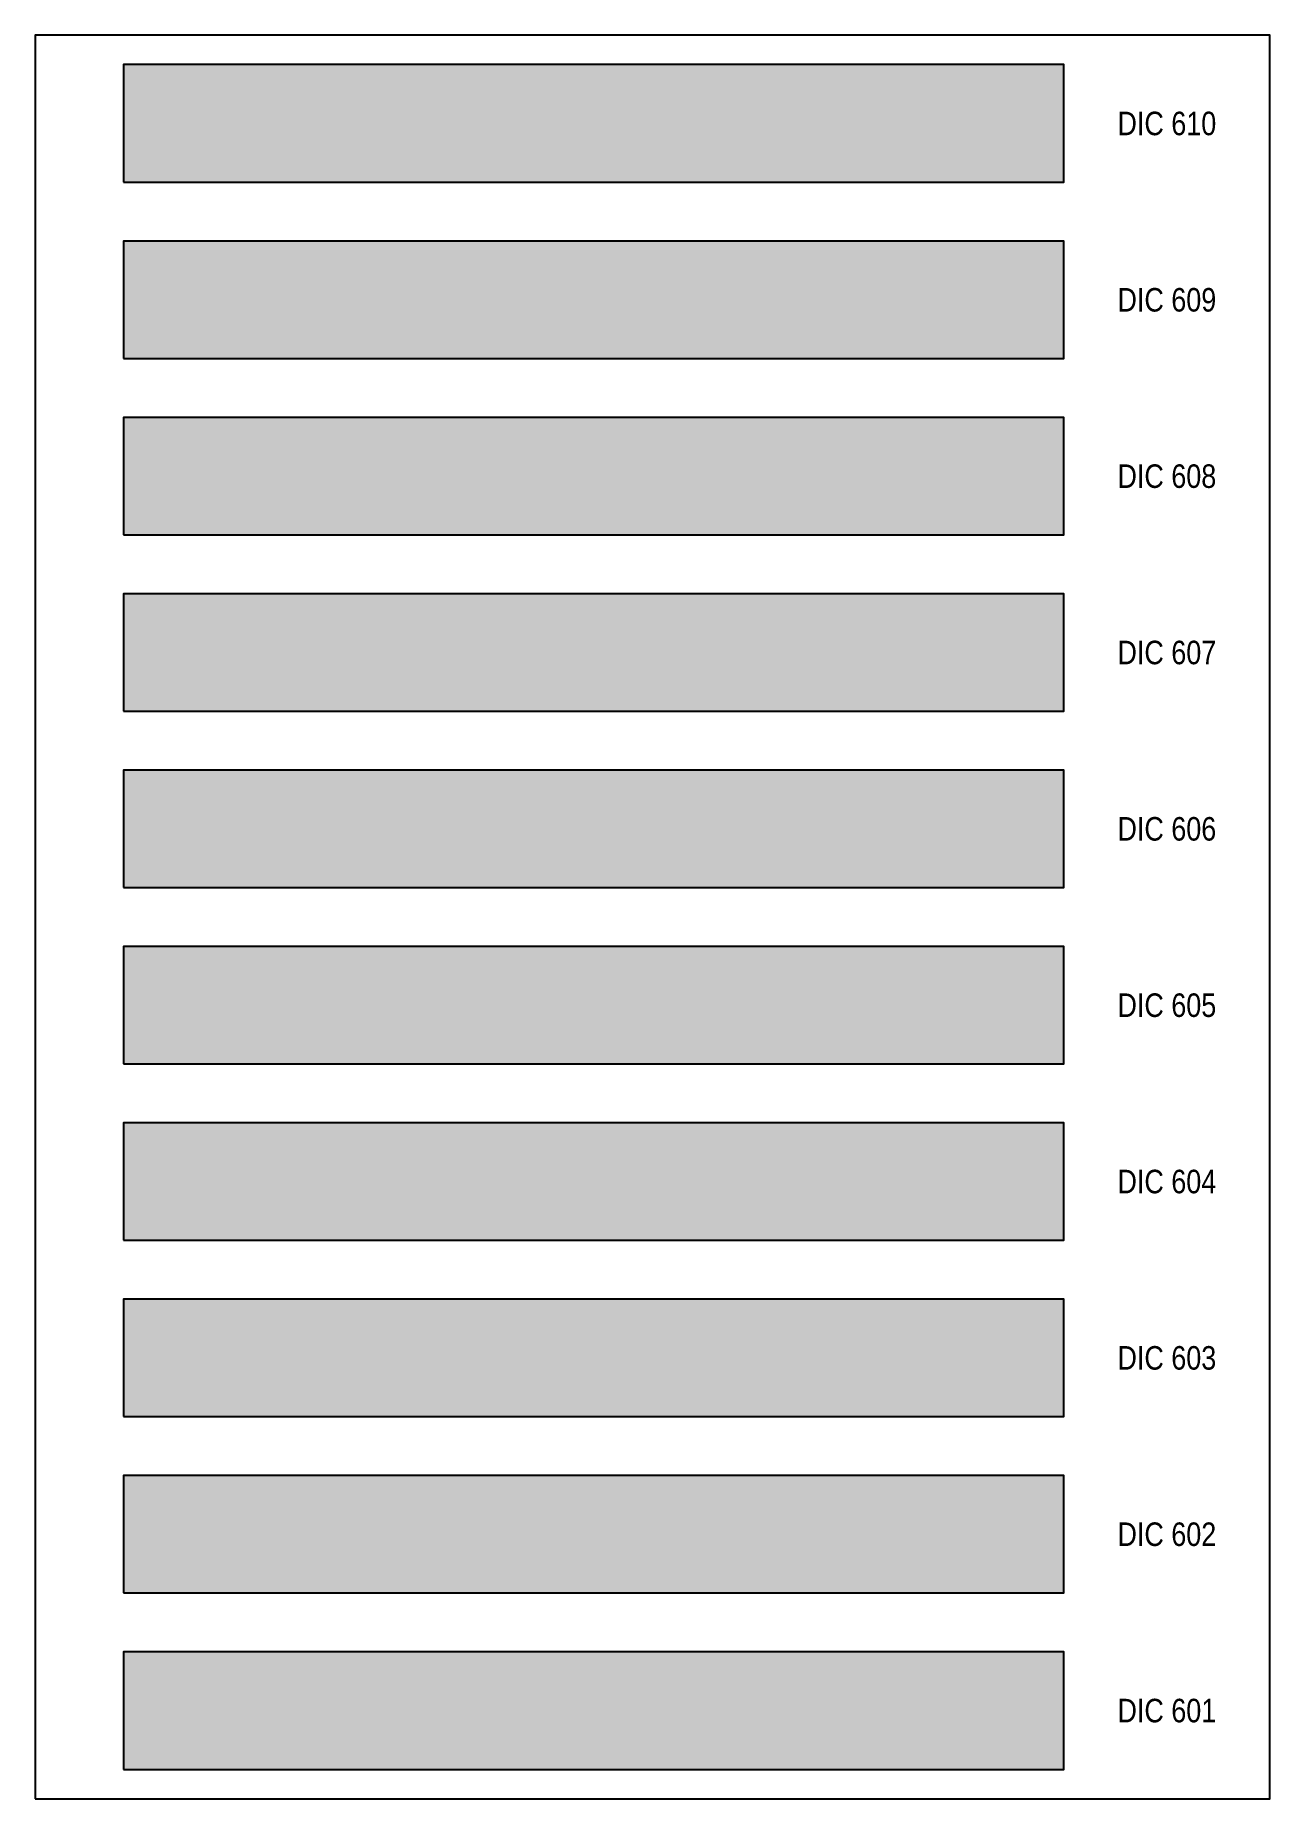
# Model space of a CAD drawing. Header units: millimetres. Extents: x -813692 to 807431, y 0 to 1813163.
# Drawn here: x 0 to 210, y 18000 to 18300 of the extents above; entities that cross this region are included whole.
import ezdxf
from ezdxf.enums import TextEntityAlignment as Align

# ---------------------------------------------------------------- set-up
doc = ezdxf.new("R2010")
doc.units = ezdxf.units.MM
doc.styles.get("Standard").update_dxf_attribs({"font": 'ARIALN.TTF'})

msp = doc.modelspace()

# ---------------------------------------------------------------- texts
at = {"layer": 'Defpoints', "color": 7, "ltscale": 100}
for s, p in [('DIC 610', (192.5, 18285)), ('DIC 609', (192.5, 18255)), ('DIC 608', (192.5, 18225)), ('DIC 607', (192.5, 18195)), ('DIC 606', (192.5, 18165)), ('DIC 605', (192.5, 18135)), ('DIC 604', (192.5, 18105)), ('DIC 603', (192.5, 18075)), ('DIC 602', (192.5, 18045)), ('DIC 601', (192.5, 18015))]:
    msp.add_text(s, height=4, dxfattribs=at).set_placement(p, align=Align.MIDDLE)

# ---------------------------------------------------------------- hatches: boundary and pattern name
at = {"layer": 'Defpoints', "ltscale": 100, "true_color": 0x8da29a}
msp.add_hatch(color=252, dxfattribs=at).paths.add_polyline_path([(15, 18275), (175, 18275), (175, 18295), (15, 18295)])
at = {"layer": 'Defpoints', "ltscale": 100, "true_color": 0x9da898}
msp.add_hatch(color=253, dxfattribs=at).paths.add_polyline_path([(15, 18245), (175, 18245), (175, 18265), (15, 18265)])
at = {"layer": 'Defpoints', "ltscale": 100, "true_color": 0x93a093}
msp.add_hatch(color=252, dxfattribs=at).paths.add_polyline_path([(15, 18215), (175, 18215), (175, 18235), (15, 18235)])
at = {"layer": 'Defpoints', "ltscale": 100, "true_color": 0xa3a596}
msp.add_hatch(color=253, dxfattribs=at).paths.add_polyline_path([(15, 18185), (175, 18185), (175, 18205), (15, 18205)])
at = {"layer": 'Defpoints', "ltscale": 100, "true_color": 0x9ea07f}
msp.add_hatch(color=252, dxfattribs=at).paths.add_polyline_path([(15, 18155), (175, 18155), (175, 18175), (15, 18175)])
at = {"layer": 'Defpoints', "ltscale": 100, "true_color": 0xa3a58f}
msp.add_hatch(color=253, dxfattribs=at).paths.add_polyline_path([(15, 18125), (175, 18125), (175, 18145), (15, 18145)])
at = {"layer": 'Defpoints', "ltscale": 100, "true_color": 0xa2958f}
msp.add_hatch(color=252, dxfattribs=at).paths.add_polyline_path([(15, 18095), (175, 18095), (175, 18115), (15, 18115)])
at = {"layer": 'Defpoints', "ltscale": 100, "true_color": 0xa99897}
msp.add_hatch(color=253, dxfattribs=at).paths.add_polyline_path([(15, 18065), (175, 18065), (175, 18085), (15, 18085)])
at = {"layer": 'Defpoints', "ltscale": 100, "true_color": 0xb49c9a}
msp.add_hatch(color=253, dxfattribs=at).paths.add_polyline_path([(15, 18035), (175, 18035), (175, 18055), (15, 18055)])
at = {"layer": 'Defpoints', "ltscale": 100, "true_color": 0xa58e9b}
msp.add_hatch(color=253, dxfattribs=at).paths.add_polyline_path([(15, 18005), (175, 18005), (175, 18025), (15, 18025)])

# ---------------------------------------------------------------- linework, layer by layer
at = {"layer": 'Defpoints', "color": 7, "ltscale": 100}
msp.add_lwpolyline([(0, 18000), (210, 18000), (210, 18300), (0, 18300)], close=True, dxfattribs=at)
msp.add_lwpolyline([(0, 18000), (210, 18000), (210, 18300), (0, 18300)], close=True, dxfattribs=at)
at = {"layer": 'Defpoints', "color": 252, "ltscale": 100, "true_color": 0x8da29a}
msp.add_lwpolyline([(15, 18275), (175, 18275), (175, 18295), (15, 18295)], close=True, dxfattribs=at)
at = {"layer": 'Defpoints', "color": 253, "ltscale": 100, "true_color": 0x9da898}
msp.add_lwpolyline([(15, 18245), (175, 18245), (175, 18265), (15, 18265)], close=True, dxfattribs=at)
at = {"layer": 'Defpoints', "color": 252, "ltscale": 100, "true_color": 0x93a093}
msp.add_lwpolyline([(15, 18215), (175, 18215), (175, 18235), (15, 18235)], close=True, dxfattribs=at)
at = {"layer": 'Defpoints', "color": 253, "ltscale": 100, "true_color": 0xa3a596}
msp.add_lwpolyline([(15, 18185), (175, 18185), (175, 18205), (15, 18205)], close=True, dxfattribs=at)
at = {"layer": 'Defpoints', "color": 252, "ltscale": 100, "true_color": 0x9ea07f}
msp.add_lwpolyline([(15, 18155), (175, 18155), (175, 18175), (15, 18175)], close=True, dxfattribs=at)
at = {"layer": 'Defpoints', "color": 253, "ltscale": 100, "true_color": 0xa3a58f}
msp.add_lwpolyline([(15, 18125), (175, 18125), (175, 18145), (15, 18145)], close=True, dxfattribs=at)
at = {"layer": 'Defpoints', "color": 252, "ltscale": 100, "true_color": 0xa2958f}
msp.add_lwpolyline([(15, 18095), (175, 18095), (175, 18115), (15, 18115)], close=True, dxfattribs=at)
at = {"layer": 'Defpoints', "color": 253, "ltscale": 100, "true_color": 0xa99897}
msp.add_lwpolyline([(15, 18065), (175, 18065), (175, 18085), (15, 18085)], close=True, dxfattribs=at)
at = {"layer": 'Defpoints', "color": 253, "ltscale": 100, "true_color": 0xb49c9a}
msp.add_lwpolyline([(15, 18035), (175, 18035), (175, 18055), (15, 18055)], close=True, dxfattribs=at)
at = {"layer": 'Defpoints', "color": 253, "ltscale": 100, "true_color": 0xa58e9b}
msp.add_lwpolyline([(15, 18005), (175, 18005), (175, 18025), (15, 18025)], close=True, dxfattribs=at)

msp.set_redraw_order([(e.dxf.handle, doc.entitydb.next_handle()) for e in msp.query("TEXT MTEXT ATTDEF DIMENSION ARC_DIMENSION")])  # texts and dimensions are drawn at this point

doc.saveas('drawing.dxf')
